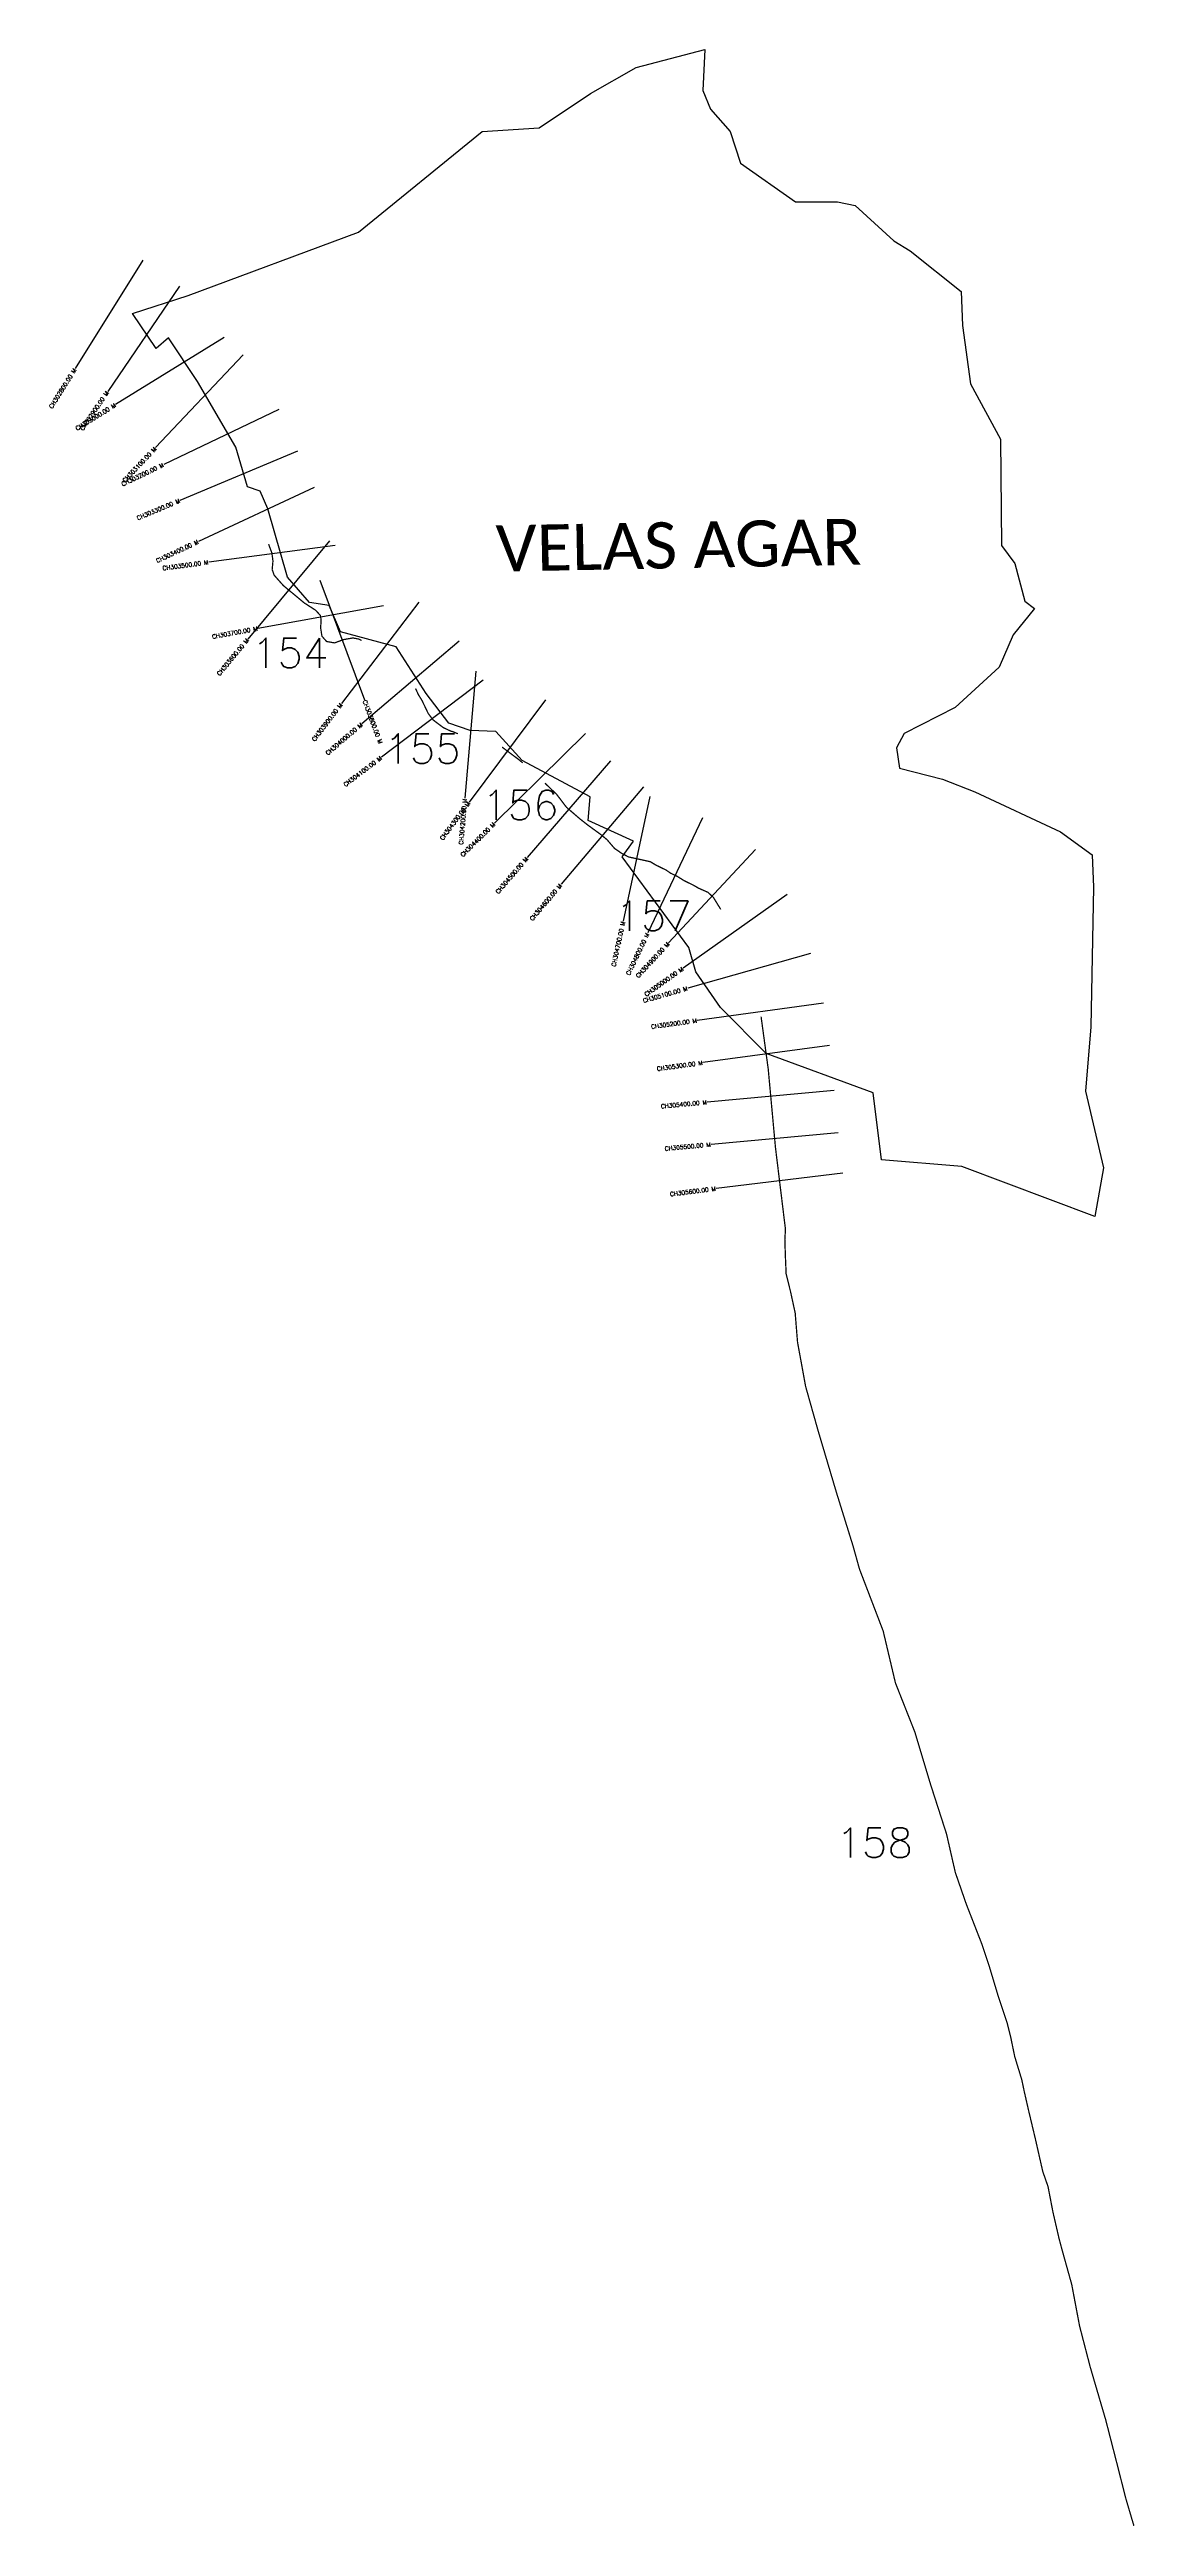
# Model space of a CAD drawing. Header units: metres. Extents: x 284524 to 287076, y 2009710 to 2015536.
import ezdxf
from ezdxf.enums import TextEntityAlignment as Align

# ---------------------------------------------------------------- set-up
doc = ezdxf.new("R2010")
doc.units = ezdxf.units.M
doc.header["$MEASUREMENT"] = 0
for name, color, linetype in [('CS', 134, 'Continuous'), ('CSMark', 6, 'Continuous'), ('NATURALLY PROTECTED', 3, 'Continuous'), ('village', 3, 'Continuous'), ('VILLAGE NAME', 250, 'Continuous')]:
    doc.layers.add(name, color=color, linetype=linetype)
doc.styles.get("Standard").update_dxf_attribs({"font": 'simplex.shx'})

msp = doc.modelspace()

# ---------------------------------------------------------------- linework, layer by layer
at = {"color": 6, "flags": 128}
msp.add_lwpolyline([(285541.6, 2015343.3), (285676, 2015351.6)], dxfattribs=at)
at = {"layer": 'CS'}
for p, q in [((284743.4, 2015039.9), (284584.5, 2014785.4)), ((284830, 2014979.3), (284661, 2014731.5)), ((284935.1, 2014858), (284679.7, 2014700.6)), ((284980, 2014817.3), (284773.8, 2014599.4)), ((285063.6, 2014689.1), (284792.9, 2014559.8)), ((285107.6, 2014591.4), (284831, 2014475.3)), ((285146.6, 2014505.8), (284874.8, 2014378.9)), ((285196.2, 2014369), (284898.7, 2014329.9)), ((285182.4, 2014379.9), (284990.7, 2014149.2)), ((285160, 2014287.2), (285264.8, 2014006.1)), ((285309.4, 2014227.6), (285014.3, 2014173.9)), ((285392.9, 2014235.9), (285210.8, 2013997.5)), ((285487.5, 2014144.3), (285259, 2013949.8)), ((285543.8, 2014052.2), (285304.6, 2013871.1)), ((285526.4, 2014073.6), (285501, 2013774.6)), ((285690.7, 2014005.8), (285511, 2013765.5)), ((285784.4, 2013927.1), (285570.9, 2013716.3)), ((285843.3, 2013862.3), (285647.6, 2013634.9)), ((285920.7, 2013801.4), (285727.1, 2013572.2)), ((285936.2, 2013779.1), (285873.4, 2013485.8)), ((286060.2, 2013728.6), (285931.1, 2013457.8)), ((286184.4, 2013654.2), (285980.2, 2013434.5)), ((286258.8, 2013548.6), (286014.1, 2013375.1)), ((286314, 2013409.2), (286025.3, 2013327.8)), ((286344.7, 2013292.4), (286047.5, 2013251.8)), ((286358.2, 2013193.3), (286061, 2013152.7)), ((286369.7, 2013087.4), (286070.9, 2013059.9)), ((286378.8, 2012987.8), (286080.1, 2012960.3)), ((286389.9, 2012892.9), (286092.1, 2012856.5))]:
    msp.add_line(p, q, dxfattribs=at)
at = {"layer": 'NATURALLY PROTECTED', "const_width": 3, "flags": 128}
for points in [[(285039.4, 2014372.4), (285047.2, 2014351.4), (285049.7, 2014332.6), (285047.8, 2014312.6), (285052.5, 2014299.3), (285074.1, 2014274.9), (285123.5, 2014233.9), (285150, 2014216.9), (285161.2, 2014204.5), (285163, 2014194.3), (285161.8, 2014175.4), (285164.9, 2014155.7), (285175.7, 2014143.4), (285194.5, 2014140), (285215.2, 2014147.7), (285237.7, 2014151.7), (285251.9, 2014148.9), (285258, 2014145.7)], [(285385.1, 2014032.6), (285391.7, 2014018.2), (285400, 2014004.9), (285407.6, 2013989.1), (285414.8, 2013974.1), (285426.3, 2013958.9), (285450.1, 2013940.9), (285467, 2013932.9), (285473.2, 2013931), (285484.6, 2013926.3)], [(285588.9, 2013895), (285590.8, 2013893.2), (285627.9, 2013865.5), (285637, 2013857.8)], [(285689.2, 2013810.2), (285716.9, 2013783.7), (285740, 2013753.3), (285771.5, 2013726.2), (285790.7, 2013711.1), (285821.4, 2013688.8), (285835.4, 2013677.1), (285853, 2013656.6), (285870, 2013644.9), (285886, 2013636.5), (285905.6, 2013632.3), (285937, 2013625.4), (285951.2, 2013616.9), (285973.5, 2013606.1), (285985.2, 2013598.2), (286000.3, 2013591), (286016.2, 2013581), (286038.7, 2013570), (286050.7, 2013563), (286072.6, 2013553.4), (286085.2, 2013541.7), (286101.8, 2013514.8), (286102.5, 2013513.2)], [(286197.6, 2013260.8), (286214.4, 2013137.6), (286231.4, 2012953.1), (286254.9, 2012760.8), (286253.5, 2012736.3), (286254.7, 2012698.3), (286256.5, 2012656), (286266.9, 2012613.9), (286277.8, 2012563.8), (286283.3, 2012495.3), (286302.3, 2012391.3), (286331.2, 2012288.6), (286374.9, 2012141.3), (286414, 2012015.4), (286429, 2011961.5), (286484.7, 2011815.9), (286513.6, 2011693.5), (286559.2, 2011578.2), (286596, 2011455.5), (286633.7, 2011338.5), (286654.4, 2011247.8), (286680, 2011173.9), (286716, 2011081.5), (286734, 2011027.9), (286754.7, 2010958.7), (286776.5, 2010893.2), (286784.5, 2010861.2), (286794.1, 2010814.7), (286810.6, 2010760.7), (286816.5, 2010732.6), (286826.7, 2010687.9), (286842.4, 2010622.2), (286860, 2010544.6), (286872.4, 2010509.1), (286883.9, 2010449.3), (286898.6, 2010385.7), (286905.7, 2010359.2), (286928.1, 2010278.9), (286946.6, 2010181), (286971.7, 2010084.3), (287008, 2009960.5), (287034.1, 2009859), (287055.5, 2009774.8), (287073.8, 2009712.9), (287074.1, 2009711.1)]]:
    msp.add_lwpolyline(points, dxfattribs=at)
at = {"layer": 'village', "color": 6}
for points in [[(285676, 2015351.6, 0), (285796.8, 2015432.2, 0), (285904, 2015493.5, 0), (286065.1, 2015535.7, 0), (286061, 2015439.4, 0), (286078.3, 2015395.8, 0), (286124.7, 2015343.1, 0), (286149, 2015268.7, 0), (286278.6, 2015177.4, 0), (286377.3, 2015177.6, 0), (286418.5, 2015169, 0), (286509.6, 2015086, 0), (286548, 2015062.3, 0), (286667.8, 2014966.6, 0), (286671.5, 2014886.4, 0), (286690.4, 2014749.4, 0), (286760.8, 2014618.9, 0), (286762.7, 2014369.1, 0), (286794.6, 2014327.1, 0), (286817.6, 2014238, 0), (286840.7, 2014220.7, 0), (286790.2, 2014158.8, 0), (286757.2, 2014083.3, 0), (286654.2, 2013988.4, 0), (286533.9, 2013927.3, 0), (286515.7, 2013893.4, 0), (286523, 2013845.6, 0), (286623.9, 2013819.8, 0), (286700, 2013790.1, 0), (286901.5, 2013696, 0), (286976.1, 2013641.5, 0), (286979.5, 2013565.1, 0), (286972.9, 2013237.2, 0), (286960.6, 2013085.4, 0), (287002.9, 2012905.1, 0)], [(287002.9, 2012905.1, 0), (286982.7, 2012790.8, 0), (286669.4, 2012908.4, 0), (286480.8, 2012924.2, 0), (286460.9, 2013081.5, 0), (286209.4, 2013174.2, 0), (286102.5, 2013282.7, 0), (286044.1, 2013366.2, 0), (286027.5, 2013423.8, 0), (285870.9, 2013636.7, 0), (285897.7, 2013673.6, 0), (285791.3, 2013722.3, 0), (285795.4, 2013777.6, 0), (285635.8, 2013863.4, 0), (285573.7, 2013932, 0), (285513.3, 2013933.8, 0), (285463.5, 2013951.2, 0), (285409.6, 2014020.8, 0), (285339.5, 2014130.7, 0), (285208.6, 2014165.9, 0), (285181.5, 2014228.3, 0), (285135.6, 2014234.9, 0), (285083.6, 2014294.5, 0), (285037.9, 2014455.5, 0), (285019.3, 2014496.9, 0), (284989.8, 2014507, 0), (284962.4, 2014600.6, 0), (284872, 2014755.1, 0), (284803.7, 2014857.5, 0), (284774.9, 2014832.2, 0), (284719.2, 2014915.1, 0), (284849.9, 2014957.2, 0), (285251.2, 2015105.8, 0), (285541.6, 2015343.3, 0)]]:
    msp.add_polyline3d(points, dxfattribs=at)

# ---------------------------------------------------------------- texts
at = {"char_height": 70, "attachment_point": 1}
for s, width, insert in [('154', 95.172, (285000.2, 2014151.5)), ('155', 95.172, (285311.3, 2013926.3)), ('156', 95.172, (285541.5, 2013793.8)), ('157', 95.172, (285854.9, 2013533)), ('158', 317.251, (286374.5, 2011352.8))]:
    msp.add_mtext_dynamic_manual_height_columns(s, width=width, gutter_width=1, heights=[0], dxfattribs=dict(at, insert=insert))
at = {"layer": 'CSMark'}
for s, rotation, p in [('CH302800.00 M', 58.02488, (284584, 2014784.6)), ('CH302900.00 M', 55.70657, (284660.4, 2014730.7)), ('CH303000.00 M', 31.64018, (284678.9, 2014700.1)), ('CH303100.00 M', 46.59851, (284773.1, 2014598.6)), ('CH303200.00 M', 25.52276, (284792, 2014559.4)), ('CH303300.00 M', 22.76039, (284830.1, 2014474.9)), ('CH303400.00 M', 25.03167, (284873.9, 2014378.4)), ('CH303500.00 M', 7.50351, (284897.7, 2014329.7)), ('CH303700.00 M', 10.31405, (285013.3, 2014173.7)), ('CH303600.00 M', 50.28451, (284990.1, 2014148.4)), ('CH303900.00 M', 52.63295, (285210.2, 2013996.7)), ('CH304000.00 M', 40.39992, (285258.3, 2013949.2)), ('CH304100.00 M', 37.11401, (285303.8, 2013870.5)), ('CH304300.00 M', 53.20917, (285510.4, 2013764.7)), ('CH304200.00 M', 85.14089, (285500.9, 2013773.6)), ('CH304400.00 M', 44.6409, (285570.2, 2013715.6)), ('CH304500.00 M', 49.29239, (285646.9, 2013634.2)), ('CH304600.00 M', 49.82155, (285726.5, 2013571.4)), ('CH304700.00 M', 77.91029, (285873.2, 2013484.8)), ('CH304800.00 M', 64.50861, (285930.7, 2013456.9)), ('CH304900.00 M', 47.08109, (285979.5, 2013433.8)), ('CH305000.00 M', 35.33646, (286013.3, 2013374.5)), ('CH305100.00 M', 15.75607, (286024.3, 2013327.5)), ('CH305200.00 M', 7.76836, (286046.5, 2013251.7)), ('CH305300.00 M', 7.76836, (286060, 2013152.6)), ('CH305400.00 M', 5.25632, (286070, 2013059.8)), ('CH305500.00 M', 5.25632, (286079.1, 2012960.2)), ('CH305600.00 M', 6.97672, (286091.1, 2012856.4))]:
    msp.add_text(s, height=10, rotation=rotation, dxfattribs=at).set_placement(p, align=Align.MIDDLE_RIGHT)
msp.add_text('CH303800.00 M', height=10, rotation=290.44873, dxfattribs=at).set_placement((285265.1, 2014005.1), align=Align.MIDDLE_LEFT)
at = {"layer": 'VILLAGE NAME', "insert": (285572.9, 2014416.2), "char_height": 108.748, "attachment_point": 1, "rotation": 1.10283}
msp.add_mtext_dynamic_manual_height_columns('{\\fCalibri|b0|i0|c0|p34;VELAS AGAR}', width=1124.425, gutter_width=543.7, heights=[0], dxfattribs=at)

doc.saveas('drawing.dxf')
